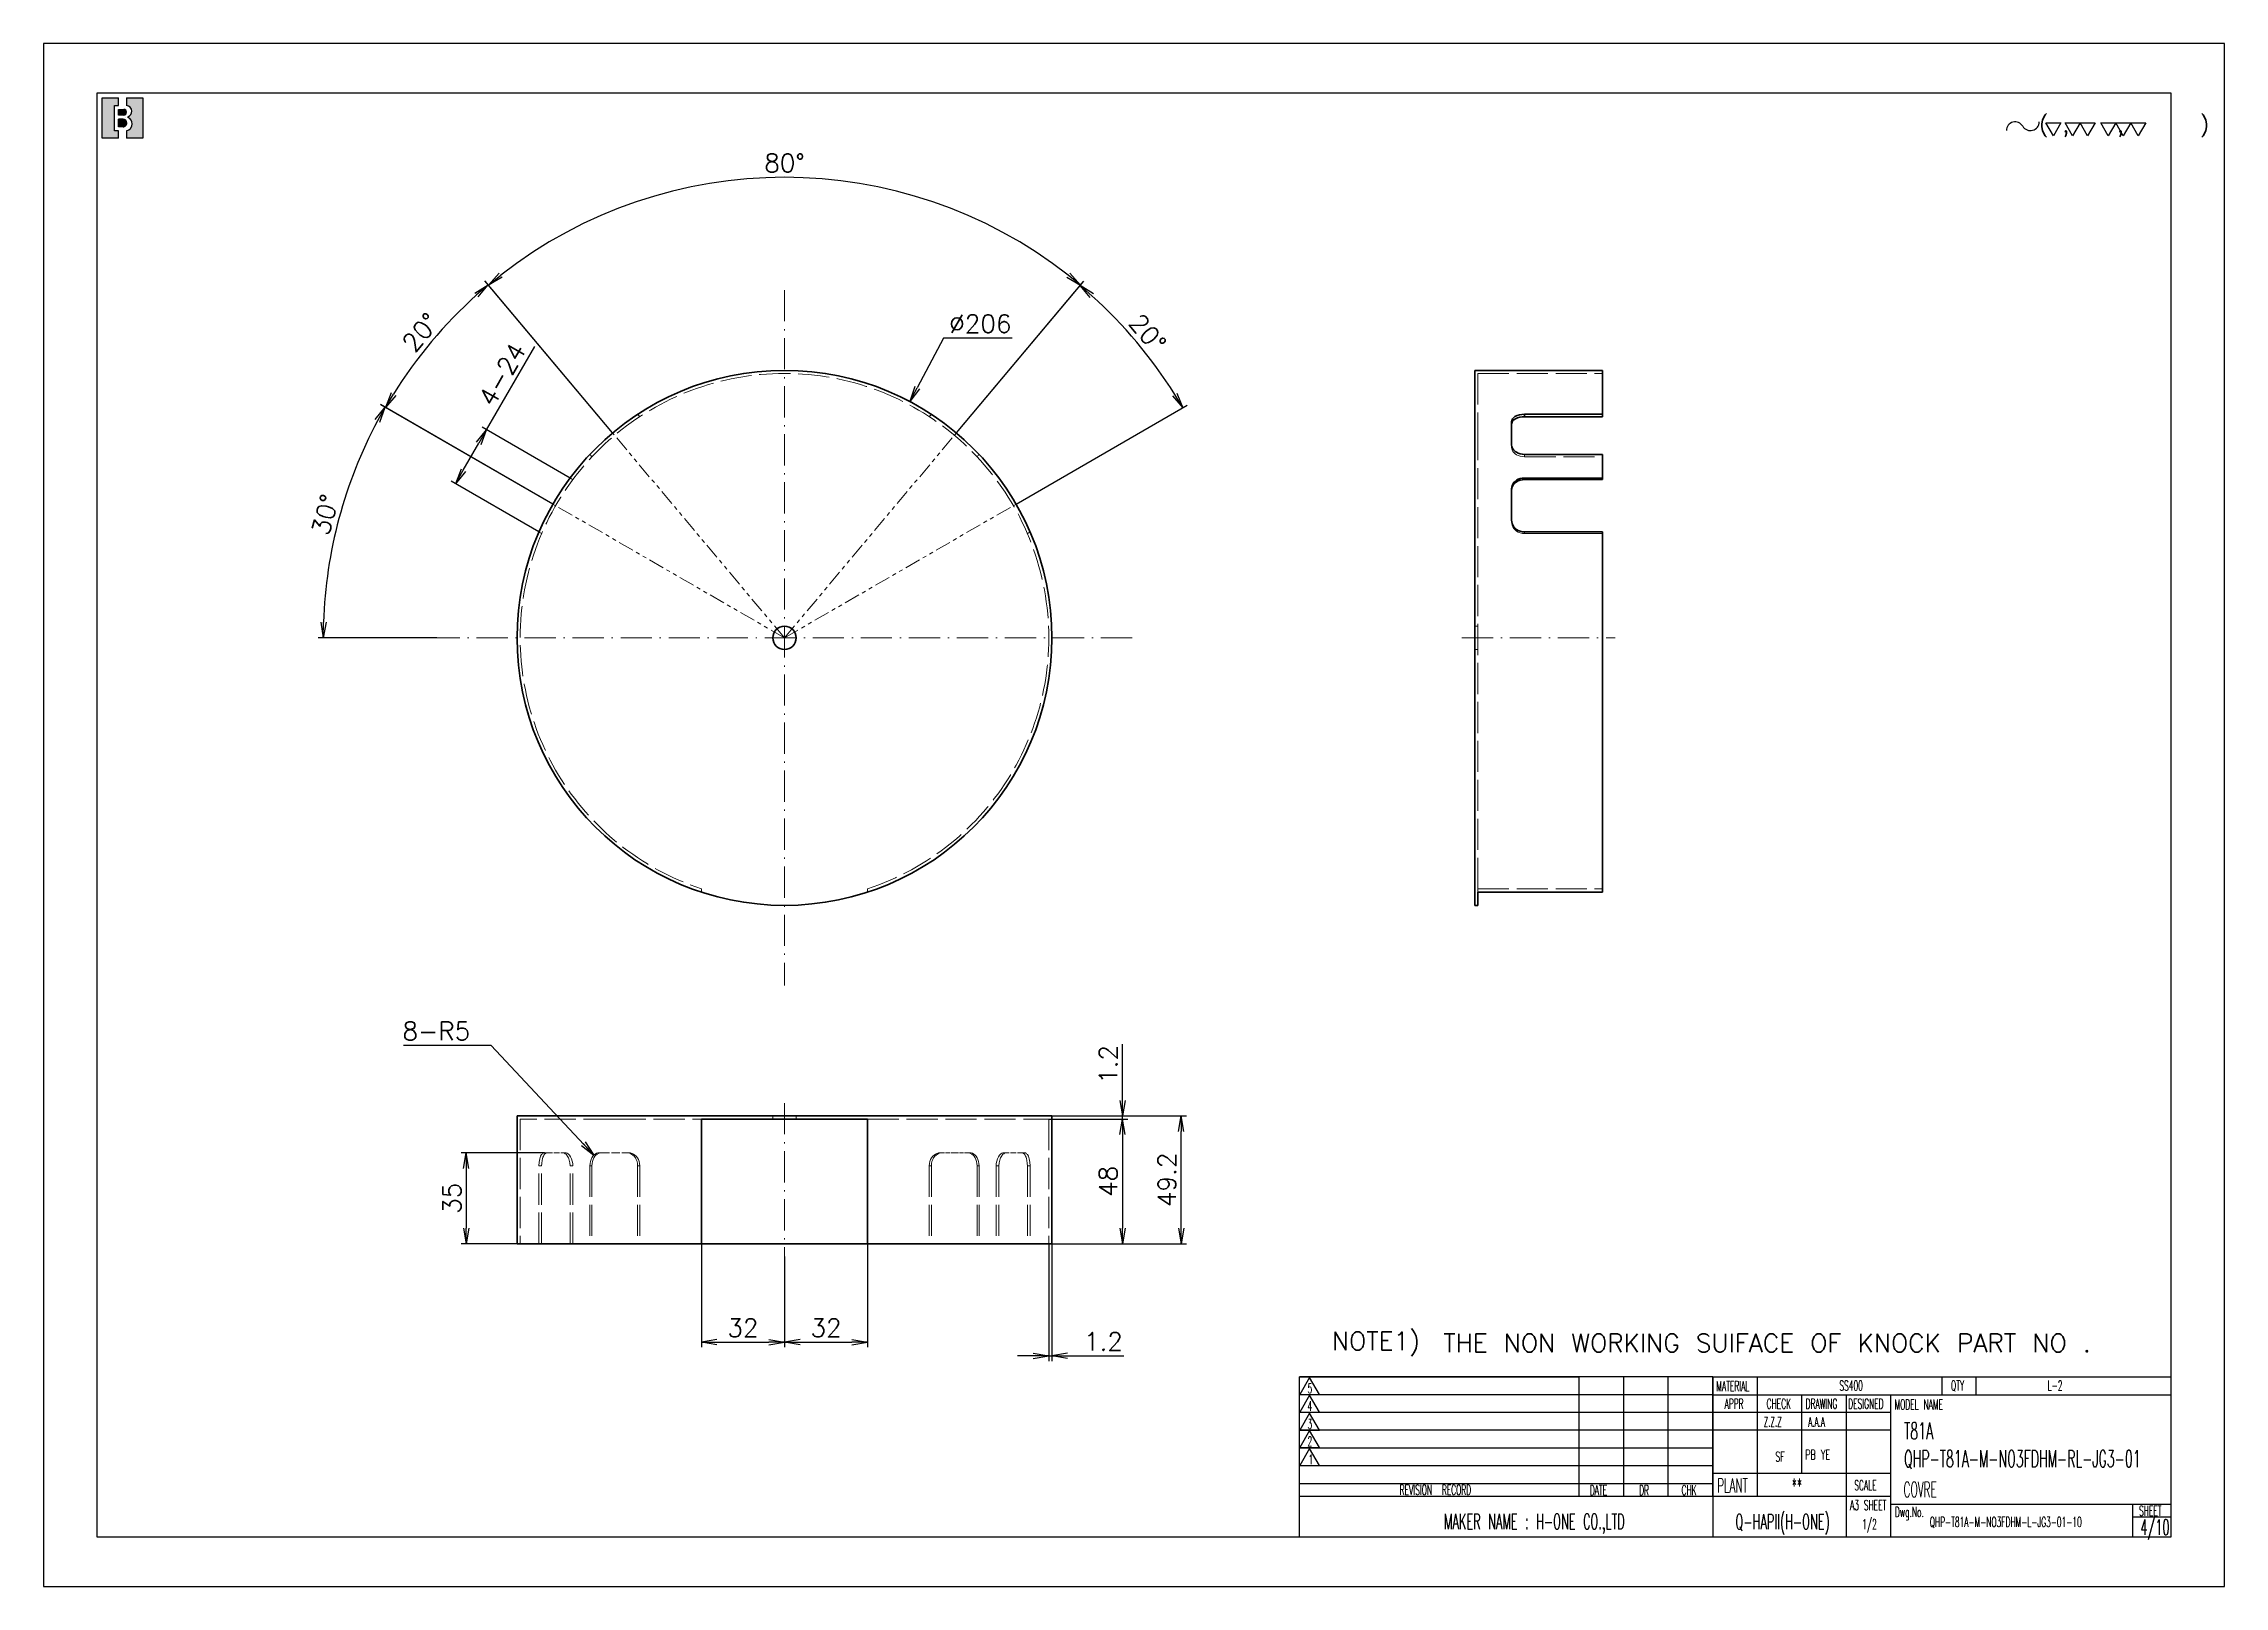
# Model space of a CAD drawing. Header units: inches. Extents: x 26 to 3258, y 12 to 621.
# Drawn here: x 1250 to 2090, y 25 to 619 of the extents above; entities that cross this region are included whole.
import ezdxf

# ---------------------------------------------------------------- set-up
doc = ezdxf.new("R2010")
doc.units = ezdxf.units.IN
doc.header["$MEASUREMENT"] = 0
for name, pattern in [('ACISOTGB', [9, 4, -1, 1, -1, 1, -1]), ('AM_ISO02W050', [7.5, 6, -1.5]), ('AM_ISO08W050', [18, 12, -1.5, 3, -1.5]), ('DASHDOT', [18.5, 12, -3, 0.5, -3]), ('DASHED', [15, 12, -3])]:
    doc.linetypes.add(name, pattern=pattern)
for name, color, linetype, lineweight in [('AM_7', 2, 'AM_ISO08W050', 25), ('AM_HID', 1, 'AM_ISO02W050', 25), ('标注层', 253, 'Continuous', 13)]:
    doc.layers.add(name, color=color, linetype=linetype, lineweight=lineweight)
doc.layers.add('title_frame', color=7, linetype='Continuous')
doc.layers.add('word_dim', color=253, linetype='Continuous')
doc.styles.add('MX_NOTE_STANDARD', font='txt.shx', dxfattribs={"bigfont": 'bigfont.shx'})
doc.styles.get("Standard").update_dxf_attribs({"font": 'txt', "bigfont": 'gbcbig.shx'})
doc.dimstyles.new('STANDARD 1-2', dxfattribs={"dimscale": 2, "dimtxt": 3.5, "dimasz": 3, "dimexe": 1, "dimexo": 0, "dimgap": 1, "dimtad": 3, "dimdsep": 46, "dimtxsty": 'Standard', "dimblk1": 'OPEN', "dimblk2": 'OPEN', "dimsah": 1, "dimcen": 0, "dimclrd": 256, "dimclre": 256, "dimclrt": 3, "dimazin": 2, "dimtfac": 1, "dimtmove": 0, "dimatfit": 3, "dimldrblk": 'OPEN', "dimfxl": 0, "dimtolj": 1, "dimlwd": 25, "dimlwe": 25, "dimarcsym": 0})
doc.dimstyles.new('STANDARD 1-2$3', dxfattribs={"dimscale": 2, "dimtxt": 3.5, "dimasz": 3, "dimexe": 1, "dimexo": 0, "dimgap": 1, "dimtad": 3, "dimtoh": 1, "dimdsep": 46, "dimtxsty": 'Standard', "dimblk1": 'OPEN', "dimblk2": 'OPEN', "dimsah": 1, "dimcen": 0, "dimclrd": 256, "dimclre": 256, "dimclrt": 3, "dimazin": 2, "dimtfac": 1, "dimtofl": 0, "dimtmove": 0, "dimatfit": 3, "dimldrblk": 'OPEN', "dimfxl": 0, "dimtolj": 1, "dimlwd": 25, "dimlwe": 25, "dimarcsym": 0})

msp = doc.modelspace()

# ---------------------------------------------------------------- texts
at = {"layer": 'title_frame', "color": 3, "linetype": 'Continuous'}
msp.add_text('( ,   ,     )', height=6, dxfattribs=at).set_placement((2018.661442619301, 584.472889278848))
at = {"layer": 'title_frame', "color": 3, "style": 'MX_NOTE_STANDARD'}
for s, height, width, p in [('5', 3.75928, 0.5450000000000002, (1736.831062302448, 98.86472083842818)), ('MATERIAL', 3.866688, 0.5450000000000002, (1894.254757930106, 99.71264173110103)), ('SS400', 3.866688, 0.5450000000000002, (1941.657238044649, 99.88049376929848)), ('QTY', 3.866688, 0.5450000000000002, (1984.656759529538, 99.88049376929848)), ('L-2', 3.866688, 0.5450000000000002, (2021.912397804717, 99.88049376929848)), ('4', 3.75928, 0.5450000000000002, (1736.831062302448, 92.04922873933538)), ('APPR', 3.866688, 0.5450000000000002, (1897.446116751631, 92.90912511332863)), ('CHECK', 3.866688, 0.5450000000000002, (1913.637836302154, 92.90912511332863)), ('DRAWING', 3.866688, 0.5450000000000002, (1928.67683749022, 92.90912511332863)), ('DESIGNED', 3.866688, 0.5450000000000002, (1945.059796939302, 92.90912511332863)), ('MODEL NAME', 3.866688, 0.5450000000000002, (1962.916676353128, 92.61442122159497)), ('3', 3.75928, 0.5450000000000002, (1736.831062302448, 85.13133554002707)), ('Z.Z.Z', 3.723999999999999, 0.5450000000000002, (1912.509767841071, 85.97643526948377)), ('A.A.A', 3.723999999999999, 0.5450000000000002, (1929.659767841036, 85.97643526948377)), ('T81A', 6.468, 0.5450000000000002, (1966.57016693788, 81.16953993110656)), ('2', 3.75928, 0.5450000000000002, (1736.831062302448, 78.44156504788407)), ('SF', 3.723999999999999, 0.6, (1916.975821576478, 72.61783766859298)), ('PB YE', 3.723999999999999, 0.6, (1928.520721911093, 73.37672815832047)), ('QHP-T81A-M-NO3FDHM-RL-JG3-01', 6.468, 0.5450000000000002, (1966.57016693788, 70.43681917495996)), ('1', 3.75928, 0.5450000000000002, (1737.223546460726, 71.52367184857576)), ('REVISION  RECORD', 3.866688, 0.5450000000000002, (1772.308204909485, 59.75024898320407)), ('DATE', 3.866688, 0.5450000000000002, (1845.535102135083, 59.59053954670526)), ('DR', 3.866688, 0.5450000000000002, (1864.523078058835, 59.57010323224677)), ('CHK', 3.866688, 0.5450000000000002, (1880.87635358061, 59.63563086641807)), ('PLANT', 5.3704, 0.5450000000000002, (1894.582627679501, 60.62358412463072)), ('**', 5.3704, 0.5450000000000002, (1923.296428992227, 60.62358412463072)), ('SCALE', 3.866688, 0.5450000000000002, (1947.411746961927, 61.50482009318512)), ('COVRE', 5.88, 0.5, (1966.422696296988, 58.85363641808362)), ('MAKER NAME : H-ONE CO.,LTD', 5.88, 0.5450000000000002, (1789.319464174496, 46.56906987653201)), ('Q-HAPII(H-ONE)', 5.88, 0.5450000000000002, (1901.622274272948, 46.47254872527992)), ('A3 SHEET', 3.866688, 0.5450000000000002, (1945.769732546574, 53.86973199145723)), ('1/2', 3.866688, 0.5450000000000002, (1950.473218652642, 46.51112353256758)), ('Dwg.No.', 3.866688, 0.5450000000000002, (1963.088386537496, 51.23193528246338)), ('QHP-T81A-M-NO3FDHM-L-JG3-01-10', 3.866688, 0.5450000000000002, (1976.492986246525, 47.37029762006568)), ('SHEET', 3.866688, 0.5450000000000002, (2057.09033734036, 51.69071104469913)), ('4/10', 5.88, 0.5450000000000002, (2057.563720110211, 44.3683059140385))]:
    msp.add_text(s, height=height, dxfattribs=dict(at, width=width)).set_placement(p)
at = {"layer": 'word_dim', "color": 3, "linetype": 'Continuous'}
msp.add_text('NOTE1) ', height=7, dxfattribs=at).set_placement((1746.212609963015, 115.5070141965989))
at = {"layer": 'word_dim', "color": 3, "insert": (1782.833790045715, 121.7261792296995), "char_height": 7, "width": 352.1336510736278, "attachment_point": 1}
msp.add_mtext(' THE NON WORKING SUIFACE OF KNOCK PART NO .', dxfattribs=at)
at = {"layer": '标注层', "color": 3, "ltscale": 2, "insert": (1414.295547538572, 234.8202237728983), "char_height": 7, "attachment_point": 9}
msp.add_mtext('\\A1;8-R5', dxfattribs=at)

# ---------------------------------------------------------------- blocks, each defined once
blk = doc.blocks.new('B\\M+18B40\\M+196A7\\M+100CF\\M+100B0\\M+100B8')
blk.add_hatch(color=1).paths.add_polyline_path([(0.3999999986702711, 0.8149999997779807), (0.3999999986702711, 0.9999999997779806), (-1.3297288e-09, 0.9999999997779806), (-1.3297288e-09, -2.220193e-10), (0.3999999986702711, -2.220193e-10), (0.3999999986702711, 0.1849999997779807), (0.2999999986702711, 0.1849999997779807), (0.2999999986702711, 0.8149999997779807)])
h = blk.add_hatch(color=1)
edge = h.paths.add_edge_path()
edge.add_arc((0.5299999986702706, 0.6449999997779808), 0.07, 359.9999999999989, 450)
edge.add_line((0.5299999986702706, 0.7149999997779806), (0.3999999986702711, 0.7149999997779806))
edge.add_line((0.3999999986702711, 0.7149999997779806), (0.3999999986702711, 0.5749999997779809))
edge.add_line((0.3999999986702711, 0.5749999997779809), (0.5299999986702701, 0.5749999997779809))
edge.add_arc((0.5299999986702701, 0.6449999997779808), 0.07, 270, 359.9999999999999)
h = blk.add_hatch(color=1)
edge = h.paths.add_edge_path()
edge.add_line((0.5999999986702714, 0.9999999997779806), (0.5999999986702718, 0.8142220507965398))
edge.add_arc((0.5849999986702712, 0.6699999997779816), 0.1449999999999991, -5.115907697472721e-13, 84.06222754839428, ccw=False)
edge.add_arc((0.5849999986702707, 0.6699999997779802), 0.1449999999999993, -69.82872865353448, 1.1368683772161603e-13, ccw=False)
edge.add_line((0.6349999986702715, 0.5338934238898192), (0.6349999986702711, 0.5120827805020305))
edge.add_arc((0.5699999986702688, 0.3549999997779789), 0.1700000000000021, 3.979039320256561e-13, 67.5204943905955, ccw=False)
edge.add_arc((0.5699999986702724, 0.3549999997779802), 0.1699999999999993, -79.83575137827683, 0, ccw=False)
edge.add_line((0.5999999986702714, 0.1876679944711657), (0.5999999986702714, -2.220192918400699e-10))
edge.add_line((0.5999999986702714, -2.220193e-10), (0.9999999986702712, -2.220193e-10))
edge.add_line((0.9999999986702712, -2.220193e-10), (0.9999999986702712, 0.9999999997779806))
edge.add_line((0.9999999986702712, 0.9999999997779806), (0.5999999986702714, 0.9999999997779806))
h = blk.add_hatch(color=1)
edge = h.paths.add_edge_path()
edge.add_arc((0.5149999986702705, 0.3799999997779802), 0.095, 1.018e-13, 90)
edge.add_line((0.5149999986702705, 0.4749999997779804), (0.3999999986702711, 0.4749999997779808))
edge.add_line((0.3999999986702711, 0.4749999997779808), (0.3999999986702711, 0.2849999997779809))
edge.add_line((0.3999999986702711, 0.2849999997779809), (0.5149999986702718, 0.2849999997779809))
edge.add_arc((0.5149999986702718, 0.379999999777981), 0.095, 270, 360.0000000000003)
at = {"color": 1}
for p, q in [((-1.3297288e-09, -2.220193e-10), (-1.3297288e-09, 0.9999999997779806)), ((-1.3297288e-09, 0.9999999997779806), (0.3999999986702711, 0.9999999997779806)), ((0.2999999986702711, 0.8149999997779807), (0.3999999986702711, 0.8149999997779807)), ((0.2999999986702711, 0.1849999997779807), (0.2999999986702711, 0.8149999997779807)), ((0.3999999986702711, 0.8149999997779807), (0.3999999986702711, 0.9999999997779806)), ((0.3999999986702711, 0.7149999997779806), (0.5299999986702706, 0.7149999997779806)), ((0.3999999986702711, 0.5749999997779809), (0.3999999986702711, 0.7149999997779806)), ((0.5299999986702701, 0.5749999997779809), (0.3999999986702711, 0.5749999997779809)), ((0.5999999986702714, 0.9999999997779806), (0.5999999986702718, 0.8142220507965398)), ((0.5999999986702714, 0.9999999997779806), (0.9999999986702712, 0.9999999997779806)), ((0.5999999986702705, 0.6449999997779794), (0.59999999867027, 0.6449999997779803)), ((0.7299999986702704, 0.6699999997779807), (0.7299999986702704, 0.6699999997779802)), ((0.9999999986702712, 0.9999999997779806), (0.9999999986702712, -2.220193e-10)), ((0.3999999986702711, 0.1849999997779807), (0.2999999986702711, 0.1849999997779807)), ((0.5149999986702705, 0.4749999997779804), (0.3999999986702711, 0.4749999997779808)), ((0.3999999986702711, 0.2849999997779809), (0.3999999986702711, 0.4749999997779808)), ((0.5149999986702718, 0.2849999997779809), (0.3999999986702711, 0.2849999997779809)), ((0.3999999986702711, -2.220193e-10), (0.3999999986702711, 0.1849999997779807)), ((0.5699999986702711, 0.5249999997779802), (0.5699999986702716, 0.5249999997779807)), ((0.5999999986702714, 0.1876679944711657), (0.5999999986702714, -2.220193e-10)), ((0.6099999986702707, 0.3799999997779806), (0.609999998670272, 0.3799999997779815)), ((0.6349999986702715, 0.5338934238898192), (0.6349999986702711, 0.5120827805020305)), ((0.739999998670271, 0.3549999997779802), (0.739999998670271, 0.3549999997779802)), ((0.3999999986702711, -2.220193e-10), (-1.3297288e-09, -2.220193e-10)), ((0.9999999986702712, -2.220193e-10), (0.5999999986702714, -2.220193e-10))]:
    blk.add_line(p, q, dxfattribs=at)
for centre, radius, start, end in [((0.5299999986702706, 0.6449999997779808), 0.07, 359.9999999999989, 90), ((0.5299999986702701, 0.6449999997779808), 0.07, 270, 359.9999999999999), ((0.5849999986702712, 0.6699999997779816), 0.1449999999999991, 359.9999999999995, 84.06222754839432), ((0.5849999986702707, 0.6699999997779802), 0.1449999999999993, 290.1712713464655, 1.781e-13), ((0.5149999986702705, 0.3799999997779802), 0.095, 1.018e-13, 90), ((0.5149999986702718, 0.379999999777981), 0.095, 270, 2.799e-13), ((0.5699999986702724, 0.3549999997779802), 0.1699999999999993, 280.1642486217232, 0), ((0.5699999986702688, 0.3549999997779789), 0.1700000000000021, 4.58e-13, 67.52049439059552)]:
    blk.add_arc(centre, radius, start, end, dxfattribs=at)
blk.add_attdef('B機密ﾏｰｸ', (-0.0857467348302255, 1.074949466596297), '', height=0.2)
blk = doc.blocks.new('shiage0')
at = {"layer": 'word_dim', "color": 3, "linetype": 'Continuous'}
for centre, radius, start, end in [((1.687489685469927, 1.849274192977646e-05), 1.687500000000015, 29.99999999999973, 180), ((4.610325423242443, 1.68751849274193), 1.6875, 209.9999999999997, 0)]:
    blk.add_arc(centre, radius, start, end, dxfattribs=at)
blk = doc.blocks.new('_Open')
at = {"color": 0, "lineweight": -2}
for p, q in [((-1, 0.1666666666666667), (0, 0)), ((-1, -0.1666666666666667), (0, 0)), ((0, 0), (-1, 0))]:
    blk.add_line(p, q, dxfattribs=at)
blk = doc.blocks.new('*D140')
at = {"layer": 'DEFPOINTS', "color": 0, "ltscale": 2}
for p in [(1583.587038026413, 480.7208158612412), (1487.088666363346, 298.7206393053494)]:
    blk.add_point(p, dxfattribs=at)
at = {"layer": '标注层', "lineweight": 25, "ltscale": 2}
for p, q in [((1596.540806846381, 505.1521940458402), (1586.397670210774, 486.0217918774323)), ((1623.040806846381, 505.1521940458402), (1596.540806846381, 505.1521940458402))]:
    blk.add_line(p, q, dxfattribs=at)
at = {"layer": '标注层', "lineweight": 25, "ltscale": 2, "xscale": 6, "yscale": 6, "zscale": 6, "rotation": 242.0670033520367}
blk.add_blockref('_Open', (1583.587038026413, 480.7208158612412), dxfattribs=at)
at = {"layer": '标注层', "color": 3, "ltscale": 2, "insert": (1610.790806846381, 510.6521940458407), "char_height": 7, "attachment_point": 5}
blk.add_mtext('\\A1;∅206', dxfattribs=at)
blk = doc.blocks.new('*D141')
at = {"layer": 'DEFPOINTS', "color": 0, "ltscale": 2}
for p in [(1637.137901023048, 156.4472292579958), (1638.337852194923, 156.4472292579958), (1638.337852194923, 113.2791508623777)]:
    blk.add_point(p, dxfattribs=at)
at = {"layer": '标注层', "lineweight": 25, "ltscale": 2}
for p, q in [((1637.137901023048, 156.4472292579958), (1637.137901023048, 111.2791508623777)), ((1638.337852194923, 156.4472292579958), (1638.337852194923, 111.2791508623777)), ((1631.137901023048, 113.2791508623777), (1625.137901023048, 113.2791508623777)), ((1637.137901023048, 113.2791508623777), (1638.337852194923, 113.2791508623777)), ((1644.337852194923, 113.2791508623777), (1666.00451886159, 113.2791508623777))]:
    blk.add_line(p, q, dxfattribs=at)
at = {"layer": '标注层', "lineweight": 25, "ltscale": 2, "xscale": 6, "yscale": 6, "zscale": 6}
blk.add_blockref('_Open', (1637.137901023048, 113.2791508623777), dxfattribs=at)
at = {"layer": '标注层', "lineweight": 25, "ltscale": 2, "xscale": 6, "yscale": 6, "zscale": 6, "rotation": 180}
blk.add_blockref('_Open', (1638.337852194923, 113.2791508623777), dxfattribs=at)
at = {"layer": '标注层', "color": 3, "ltscale": 2, "insert": (1658.171185528257, 118.7791508623777), "char_height": 7, "attachment_point": 5}
blk.add_mtext('\\A1;1.2', dxfattribs=at)
blk = doc.blocks.new('*D142')
at = {"layer": 'DEFPOINTS', "color": 0, "ltscale": 2}
for p in [(1637.137901023048, 204.4472292579958), (1638.337852194923, 205.647241465027), (1665.532359782595, 205.647241465027)]:
    blk.add_point(p, dxfattribs=at)
at = {"layer": '标注层', "lineweight": 25, "ltscale": 2}
for p, q in [((1665.532359782595, 211.647241465027), (1665.532359782595, 233.3139081316937)), ((1637.137901023048, 204.4472292579958), (1667.532359782595, 204.4472292579958)), ((1638.337852194923, 205.647241465027), (1667.532359782595, 205.647241465027)), ((1665.532359782595, 204.4472292579958), (1665.532359782595, 205.647241465027)), ((1665.532359782595, 198.4472292579958), (1665.532359782595, 192.4472292579958))]:
    blk.add_line(p, q, dxfattribs=at)
at = {"layer": '标注层', "lineweight": 25, "ltscale": 2, "xscale": 6, "yscale": 6, "zscale": 6}
for p, rotation in [((1665.532359782595, 205.647241465027), 270), ((1665.532359782595, 204.4472292579958), 90)]:
    blk.add_blockref('_Open', p, dxfattribs=dict(at, rotation=rotation))
at = {"layer": '标注层', "color": 3, "ltscale": 2, "insert": (1660.032359782595, 225.4805747983606), "char_height": 7, "attachment_point": 5, "rotation": 90}
blk.add_mtext('\\A1;1.2', dxfattribs=at)
blk = doc.blocks.new('*D143')
at = {"layer": 'DEFPOINTS', "color": 0, "ltscale": 2}
for p in [(1638.337852194923, 205.647241465027), (1688.134672326549, 205.647241465027), (1638.337852194923, 156.4472292579958)]:
    blk.add_point(p, dxfattribs=at)
at = {"layer": '标注层', "lineweight": 25, "ltscale": 2}
for p, q in [((1638.337852194923, 205.647241465027), (1690.134672326549, 205.647241465027)), ((1688.134672326549, 162.4472292579958), (1688.134672326549, 199.647241465027)), ((1638.337852194923, 156.4472292579958), (1690.134672326549, 156.4472292579958))]:
    blk.add_line(p, q, dxfattribs=at)
at = {"layer": '标注层', "lineweight": 25, "ltscale": 2, "xscale": 6, "yscale": 6, "zscale": 6}
for p, rotation in [((1688.134672326549, 205.647241465027), 90), ((1688.134672326549, 156.4472292579958), 270)]:
    blk.add_blockref('_Open', p, dxfattribs=dict(at, rotation=rotation))
at = {"layer": '标注层', "color": 3, "ltscale": 2, "insert": (1682.634672326549, 181.0472353615117), "char_height": 7, "attachment_point": 5, "rotation": 90}
blk.add_mtext('\\A1;49.2', dxfattribs=at)
blk = doc.blocks.new('*D144')
at = {"layer": 'DEFPOINTS', "color": 0, "ltscale": 2}
for p in [(1637.137901023048, 204.4472292579958), (1638.337852194923, 156.4472292579958), (1665.532359782595, 156.4472292579958)]:
    blk.add_point(p, dxfattribs=at)
at = {"layer": '标注层', "lineweight": 25, "ltscale": 2}
for p, q in [((1637.137901023048, 204.4472292579958), (1667.532359782595, 204.4472292579958)), ((1665.532359782595, 198.4472292579958), (1665.532359782595, 162.4472292579958)), ((1638.337852194923, 156.4472292579958), (1667.532359782595, 156.4472292579958))]:
    blk.add_line(p, q, dxfattribs=at)
at = {"layer": '标注层', "lineweight": 25, "ltscale": 2, "xscale": 6, "yscale": 6, "zscale": 6}
for p, rotation in [((1665.532359782595, 204.4472292579958), 90), ((1665.532359782595, 156.4472292579958), 270)]:
    blk.add_blockref('_Open', p, dxfattribs=dict(at, rotation=rotation))
at = {"layer": '标注层', "color": 3, "ltscale": 2, "insert": (1660.032359782595, 180.447229257996), "char_height": 7, "attachment_point": 5, "rotation": 90}
blk.add_mtext('\\A1;48', dxfattribs=at)
blk = doc.blocks.new('*D145')
at = {"layer": 'DEFPOINTS', "color": 0, "ltscale": 2}
for p in [(1503.337669089455, 156.4472292579958), (1535.337852194923, 151.5266817726442), (1535.337852194923, 118.5591460367141)]:
    blk.add_point(p, dxfattribs=at)
at = {"layer": '标注层', "lineweight": 25, "ltscale": 2}
for p, q in [((1503.337669089455, 156.4472292579958), (1503.337669089455, 116.5591460367141)), ((1535.337852194923, 151.5266817726442), (1535.337852194923, 116.5591460367141)), ((1509.337669089455, 118.5591460367141), (1529.337852194923, 118.5591460367141))]:
    blk.add_line(p, q, dxfattribs=at)
at = {"layer": '标注层', "lineweight": 25, "ltscale": 2, "xscale": 6, "yscale": 6, "zscale": 6, "rotation": 180}
blk.add_blockref('_Open', (1503.337669089455, 118.5591460367141), dxfattribs=at)
at = {"layer": '标注层', "lineweight": 25, "ltscale": 2, "xscale": 6, "yscale": 6, "zscale": 6}
blk.add_blockref('_Open', (1535.337852194923, 118.5591460367141), dxfattribs=at)
at = {"layer": '标注层', "color": 3, "ltscale": 2, "insert": (1519.337760642189, 124.0591460367141), "char_height": 7, "attachment_point": 5}
blk.add_mtext('\\A1;32', dxfattribs=at)
blk = doc.blocks.new('*D146')
at = {"layer": 'DEFPOINTS', "color": 0, "ltscale": 2}
for p in [(1535.337852194923, 151.5266817726442), (1567.337852194923, 156.4472292579958), (1567.337852194923, 118.5591460367141)]:
    blk.add_point(p, dxfattribs=at)
at = {"layer": '标注层', "lineweight": 25, "ltscale": 2}
for p, q in [((1535.337852194923, 151.5266817726442), (1535.337852194923, 116.5591460367141)), ((1567.337852194923, 156.4472292579958), (1567.337852194923, 116.5591460367141)), ((1541.337852194923, 118.5591460367141), (1561.337852194923, 118.5591460367141))]:
    blk.add_line(p, q, dxfattribs=at)
at = {"layer": '标注层', "lineweight": 25, "ltscale": 2, "xscale": 6, "yscale": 6, "zscale": 6, "rotation": 180}
blk.add_blockref('_Open', (1535.337852194923, 118.5591460367141), dxfattribs=at)
at = {"layer": '标注层', "lineweight": 25, "ltscale": 2, "xscale": 6, "yscale": 6, "zscale": 6}
blk.add_blockref('_Open', (1567.337852194923, 118.5591460367141), dxfattribs=at)
at = {"layer": '标注层', "color": 3, "ltscale": 2, "insert": (1551.337852194923, 124.0591460367141), "char_height": 7, "attachment_point": 5}
blk.add_mtext('\\A1;32', dxfattribs=at)
blk = doc.blocks.new('*D147')
at = {"layer": 'DEFPOINTS', "color": 0, "ltscale": 2}
for p in [(1368.389121833218, 450.484724535026), (1446.13724180176, 441.2207383161876), (1401.437888816017, 389.7207275832844), (1535.339412233345, 389.7207275832843), (1669.237876608986, 389.7207275832843)]:
    blk.add_point(p, dxfattribs=at)
at = {"layer": '标注层', "lineweight": 25, "ltscale": 2}
for p, q in [((1446.13724180176, 441.2207383161876), (1379.744750283885, 479.5518014418006)), ((1401.437888816017, 389.7207275832844), (1355.674945357613, 389.7207275832844))]:
    blk.add_line(p, q, dxfattribs=at)
blk.add_arc((1535.339412233345, 389.7207275832843), 177.6644668757317, 151.9354848208718, 178.0649421805743, dxfattribs=at)
at = {"layer": '标注层', "lineweight": 25, "ltscale": 2, "xscale": 6, "yscale": 6, "zscale": 6}
for p, rotation in [((1381.476808543987, 478.5518143500775), 60.96795591115902), ((1357.674945357613, 389.7207275832845), 269.0324710902871)]:
    blk.add_blockref('_Open', p, dxfattribs=dict(at, rotation=rotation))
at = {"layer": '标注层', "color": 3, "ltscale": 2, "insert": (1358.415946570618, 437.1265207288603), "char_height": 7, "attachment_point": 5, "rotation": 75.00021350072315}
blk.add_mtext('\\A1;30°', dxfattribs=at)
blk = doc.blocks.new('*D148')
at = {"layer": 'DEFPOINTS', "color": 0, "ltscale": 2}
for p in [(1420.613628703529, 469.8132154092681), (1452.744712546486, 451.2623230422688), (1440.744712546486, 430.4777161086749)]:
    blk.add_point(p, dxfattribs=at)
at = {"layer": '标注层', "lineweight": 25, "ltscale": 2}
for p, q in [((1420.613628703529, 469.8132154092681), (1439.113630544151, 501.8561542866087)), ((1452.744712546486, 451.2623230422688), (1418.881577953403, 470.8132155087612)), ((1411.613629002008, 454.2247607260538), (1417.61362840505, 464.6170631588885)), ((1440.744712546486, 430.4777161086749), (1406.881577953402, 450.0286085751673))]:
    blk.add_line(p, q, dxfattribs=at)
at = {"layer": '标注层', "lineweight": 25, "ltscale": 2, "xscale": 6, "yscale": 6, "zscale": 6}
for p, rotation in [((1420.613628703529, 469.8132154092681), 59.99999670879549), ((1408.613628703529, 449.0286084756742), 239.9999967087955)]:
    blk.add_blockref('_Open', p, dxfattribs=dict(at, rotation=rotation))
at = {"layer": '标注层', "color": 3, "ltscale": 2, "insert": (1426.600490210232, 491.1827612467339), "char_height": 7, "attachment_point": 5, "rotation": 59.999996708795486}
blk.add_mtext('\\A1;{\\Fromans,bigfont|c134;4-24}', dxfattribs=at)
blk = doc.blocks.new('*D149')
at = {"layer": 'DEFPOINTS', "color": 0, "ltscale": 2}
for p in [(1406.245674958931, 511.5122570593017), (1469.130709702197, 468.623289537558), (1446.13724180176, 441.2207383161877), (1535.337852194924, 389.7216282563824), (1535.339412233345, 389.7207275832844)]:
    blk.add_point(p, dxfattribs=at)
at = {"layer": '标注层', "lineweight": 25, "ltscale": 2}
for p, q in [((1469.130709702197, 468.623289537558), (1419.97206717025, 527.207581444193)), ((1446.13724180176, 441.2207383161877), (1379.906366787821, 479.4584937156882))]:
    blk.add_line(p, q, dxfattribs=at)
blk.add_arc((1535.337852194919, 389.7216282563877), 177.4760476451318, 131.937448014037, 148.0633146128228, dxfattribs=at)
at = {"layer": '标注层', "lineweight": 25, "ltscale": 2, "xscale": 6, "yscale": 6, "zscale": 6}
for p, rotation in [((1421.257651364223, 525.6755000885832), 40.96889181972528), ((1381.638425047923, 478.4585066239651), 239.0318708071345)]:
    blk.add_blockref('_Open', p, dxfattribs=dict(at, rotation=rotation))
at = {"layer": '标注层', "color": 3, "ltscale": 2, "insert": (1395.169284928963, 507.3354317083756), "char_height": 7, "attachment_point": 5, "rotation": 50.000381313429855}
blk.add_mtext('\\A1;20°', dxfattribs=at)
blk = doc.blocks.new('*D150')
at = {"layer": 'DEFPOINTS', "color": 0, "ltscale": 2}
for p in [(1576.231821917429, 562.2653526230409), (1469.130709702196, 468.6232895375579), (1601.544994687651, 468.6232895375579), (1535.337852194923, 389.7216282563822), (1535.337852194923, 389.7216282563822)]:
    blk.add_point(p, dxfattribs=at)
at = {"layer": '标注层', "lineweight": 25, "ltscale": 2}
for p, q in [((1469.130709702196, 468.6232895375579), (1420.070069351052, 527.0907883825467)), ((1601.544994687651, 468.6232895375579), (1650.605635038795, 527.0907883825467))]:
    blk.add_line(p, q, dxfattribs=at)
blk.add_arc((1535.337852194923, 389.7216282563822), 177.3235843817249, 51.93844245618045, 128.0615575438196, dxfattribs=at)
at = {"layer": '标注层', "lineweight": 25, "ltscale": 2, "xscale": 6, "yscale": 6, "zscale": 6}
for p, rotation in [((1421.355653545025, 525.5587070269371), 219.0309465846166), ((1649.320050844821, 525.5587070269371), 320.9690534153834)]:
    blk.add_blockref('_Open', p, dxfattribs=dict(at, rotation=rotation))
at = {"layer": '标注层', "color": 3, "ltscale": 2, "insert": (1535.337852194923, 572.5452126381072), "char_height": 7, "attachment_point": 5}
blk.add_mtext('\\A1;80°', dxfattribs=at)
blk = doc.blocks.new('*D151')
at = {"layer": 'DEFPOINTS', "color": 0, "ltscale": 2}
for p in [(1677.409020582766, 495.4881660811232), (1601.544994687651, 468.6232895375578), (1624.538462588087, 441.2207383161879), (1535.336292156502, 389.7207275832842), (1535.337852194923, 389.7216282563821)]:
    blk.add_point(p, dxfattribs=at)
at = {"layer": '标注层', "lineweight": 25, "ltscale": 2}
for p, q in [((1601.544994687651, 468.6232895375578), (1650.473471574504, 526.9332839728925)), ((1624.538462588087, 441.2207383161879), (1690.4592370978, 479.2794601874828))]:
    blk.add_line(p, q, dxfattribs=at)
blk.add_arc((1535.337852194928, 389.7216282563877), 177.1179759666328, 31.94060193691937, 48.05863543622083, dxfattribs=at)
at = {"layer": '标注层', "lineweight": 25, "ltscale": 2, "xscale": 6, "yscale": 6, "zscale": 6}
for p, rotation in [((1649.187887380531, 525.4012026172828), 139.0291499054036), ((1688.727178837698, 478.2794730957596), 300.9700874677366)]:
    blk.add_blockref('_Open', p, dxfattribs=dict(at, rotation=rotation))
at = {"layer": '标注层', "color": 3, "ltscale": 2, "insert": (1675.232119109555, 507.1052694955683), "char_height": 7, "attachment_point": 5, "rotation": 309.9996186865701}
blk.add_mtext('\\A1;20°', dxfattribs=at)
blk = doc.blocks.new('*D152')
at = {"layer": 'DEFPOINTS', "color": 0, "ltscale": 2}
for p in [(1442.843467429298, 191.4472292579958), (1412.753238818714, 156.4472292579958), (1432.337852194923, 156.4472292579958)]:
    blk.add_point(p, dxfattribs=at)
at = {"layer": '标注层', "lineweight": 25, "ltscale": 2}
for p, q in [((1442.843467429298, 191.4472292579958), (1410.753238818714, 191.4472292579958)), ((1412.753238818714, 185.4472292579958), (1412.753238818714, 162.4472292579958)), ((1432.337852194923, 156.4472292579958), (1410.753238818714, 156.4472292579958))]:
    blk.add_line(p, q, dxfattribs=at)
at = {"layer": '标注层', "lineweight": 25, "ltscale": 2, "xscale": 6, "yscale": 6, "zscale": 6}
for p, rotation in [((1412.753238818714, 191.4472292579958), 90), ((1412.753238818714, 156.4472292579958), 270)]:
    blk.add_blockref('_Open', p, dxfattribs=dict(at, rotation=rotation))
at = {"layer": '标注层', "color": 3, "ltscale": 2, "insert": (1407.253238818714, 173.947229257996), "char_height": 7, "attachment_point": 5, "rotation": 90}
blk.add_mtext('\\A1;35', dxfattribs=at)

# ---------------------------------------------------------------- dimensions: what is measured, and where the dimension line sits
at = {"layer": '标注层', "ltscale": 2}
for base, line1, line2, picture, middle in [((1576.231821917429, 562.2653526230409), ((1535.337852194923, 389.7216282563822), (1601.544994687651, 468.6232895375579)), ((1535.337852194923, 389.7216282563822), (1469.130709702196, 468.6232895375579)), '*D150', (1535.337852194923, 572.5452126381072)), ((1406.245674958931, 511.5122570593017), ((1535.337852194923, 389.7216282563822), (1469.130709702196, 468.6232895375579)), ((1535.339412233345, 389.7207275832843), (1446.13724180176, 441.2207383161876)), '*D149', (1395.169284928963, 507.3354317083756)), ((1677.409020582766, 495.4881660811232), ((1535.336292156502, 389.7207275832843), (1624.538462588087, 441.2207383161876)), ((1535.337852194923, 389.7216282563822), (1601.544994687651, 468.6232895375579)), '*D151', (1675.232119109555, 507.1052694955682)), ((1368.389121833218, 450.484724535026), ((1669.237876608986, 389.7207275832843), (1401.437888816017, 389.7207275832843)), ((1535.339412233345, 389.7207275832843), (1446.13724180176, 441.2207383161876)), '*D147', (1358.415946570618, 437.1265207288603))]:
    dim = msp.add_angular_dim_2l(base=base, line1=line1, line2=line2, dimstyle='STANDARD 1-2', dxfattribs=at)
    dim.commit()
    dim.dimension.update_dxf_attribs({"geometry": picture, "text_midpoint": middle})
dim = msp.add_diameter_dim_2p(p1=(1487.088666363346, 298.7206393053494), p2=(1583.587038026413, 480.7208158612412), dimstyle='STANDARD 1-2$3', dxfattribs=at)
dim.commit()
dim.dimension.update_dxf_attribs({"geometry": '*D140', "text_midpoint": (1610.790806846381, 505.1521940458407), "dimtype": 163})
dim = msp.add_aligned_dim(p1=(1440.744712546486, 430.4777161086749), p2=(1452.744712546486, 451.2623230422687), distance=37.10178104262822, text='{\\Fromans,bigfont|c134;4-24}', dimstyle='STANDARD 1-2', dxfattribs=at)
dim.commit()
dim.dimension.update_dxf_attribs({"geometry": '*D148', "text_midpoint": (1426.600490210232, 491.1827612467339)})
for base, p1, p2, picture, middle in [((1665.532359782595, 205.647241465027), (1637.137901023048, 204.4472292579958), (1638.337852194923, 205.647241465027), '*D142', (1660.032359782595, 225.4805747983606)), ((1665.532359782595, 156.4472292579958), (1637.137901023048, 204.4472292579958), (1638.337852194923, 156.4472292579958), '*D144', (1660.032359782595, 180.447229257996)), ((1688.134672326549, 205.647241465027), (1638.337852194923, 156.4472292579958), (1638.337852194923, 205.647241465027), '*D143', (1682.634672326549, 181.0472353615117)), ((1412.753238818714, 156.4472292579958), (1442.843467429298, 191.4472292579958), (1432.337852194923, 156.4472292579958), '*D152', (1407.253238818714, 173.947229257996))]:
    dim = msp.add_linear_dim(base=base, p1=p1, p2=p2, angle=90, dimstyle='STANDARD 1-2', dxfattribs=at)
    dim.commit()
    dim.dimension.update_dxf_attribs({"geometry": picture, "text_midpoint": middle})
for base, p1, p2, picture, middle in [((1535.337852194923, 118.5591460367141), (1503.337669089455, 156.4472292579958), (1535.337852194923, 151.5266817726442), '*D145', (1519.337760642189, 124.0591460367141)), ((1567.337852194923, 118.5591460367141), (1535.337852194923, 151.5266817726442), (1567.337852194923, 156.4472292579958), '*D146', (1551.337852194923, 124.0591460367141)), ((1638.337852194923, 113.2791508623777), (1637.137901023048, 156.4472292579958), (1638.337852194923, 156.4472292579958), '*D141', (1658.171185528257, 118.7791508623777))]:
    dim = msp.add_linear_dim(base=base, p1=p1, p2=p2, dimstyle='STANDARD 1-2', dxfattribs=at)
    dim.commit()
    dim.dimension.update_dxf_attribs({"geometry": picture, "text_midpoint": middle})

# ---------------------------------------------------------------- linework, layer by layer
at = {"lineweight": 35}
for p, q in [((1801.188501712273, 468.6232239211749), (1801.188501712273, 492.7207275832843)), ((1801.188501712273, 492.7207275832843), (1850.388452884148, 492.7207275832843)), ((1820.388452884148, 475.7994324172687), (1850.388452884148, 475.7994324172687)), ((1820.388452884148, 474.8738037551593), (1850.388452884148, 474.8738037551593)), ((1801.188501712273, 468.6232239211749), (1801.188501712273, 286.7207275832843)), ((1820.388452884148, 460.3725220168781), (1850.388452884148, 460.3725220168781)), ((1820.388452884148, 460.3725220168781), (1850.388452884148, 460.3725220168781)), ((1820.388452884148, 451.2623230422687), (1850.388452884148, 451.2623230422687)), ((1820.388452884148, 450.6581665481281), (1850.388452884148, 450.6581665481281)), ((1850.388452884148, 430.4777161086749), (1820.388452884148, 430.4777161086749)), ((1820.388452884148, 430.4777161086749), (1850.388452884148, 430.4777161086749)), ((1850.388452884148, 430.4777161086749), (1850.388452884148, 291.8177124465656)), ((1850.388452884148, 291.8177124465656), (1802.388452884148, 291.8177124465656)), ((1432.337852194923, 205.647241465027), (1469.130698874611, 205.647241465027)), ((1432.337852194923, 205.647241465027), (1432.337852194923, 156.4472292579958)), ((1638.337852194923, 205.647241465027), (1469.130698874611, 205.647241465027)), ((1503.337852194923, 156.4472292579958), (1503.337852194923, 204.4472292579958)), ((1503.337852194923, 204.4472292579958), (1567.337852194923, 204.4472292579958)), ((1567.337852194923, 156.4472292579958), (1567.337852194923, 204.4472292579958)), ((1638.337852194923, 205.647241465027), (1638.337852194923, 156.4472292579958)), ((1432.337852194923, 156.4472292579958), (1469.130698874611, 156.4472292579958)), ((1503.337852194923, 156.4472292579958), (1469.130698874611, 156.4472292579958)), ((1503.337669089455, 156.4472292579958), (1571.436179831642, 156.4472292579958)), ((1638.337852194923, 156.4472292579958), (1567.337852194923, 156.4472292579958))]:
    msp.add_line(p, q, dxfattribs=at)
at = {"lineweight": 35, "ltscale": 0.4230323791503906}
msp.add_line((1850.388452884148, 475.7994324172687), (1850.388452884148, 492.7207275832843), dxfattribs=at)
at = {"lineweight": 35, "ltscale": 0.3930213928222656}
msp.add_line((1850.388452884148, 475.7998596633624), (1850.388452884148, 491.5207153762531), dxfattribs=at)
at = {"lineweight": 35, "ltscale": 0.1079292297363281}
msp.add_line((1815.388452884148, 468.6232239211749), (1815.388452884148, 472.9403931106281), dxfattribs=at)
at = {"lineweight": 35, "ltscale": 0.02314071655273437}
for p, q in [((1820.388452884148, 474.8738037551593), (1820.388452884148, 475.7994324172687)), ((1850.388452884148, 474.8738037551593), (1850.388452884148, 475.7994324172687))]:
    msp.add_line(p, q, dxfattribs=at)
at = {"lineweight": 35, "ltscale": 0.1170463562011719}
msp.add_line((1815.388452884148, 463.9413696731281), (1815.388452884148, 468.6232239211749), dxfattribs=at)
at = {"lineweight": 35, "ltscale": 0.2277549743652344}
msp.add_line((1850.388452884148, 460.3725220168781), (1850.388452884148, 451.2623230422687), dxfattribs=at)
at = {"lineweight": 35, "ltscale": 0.3031097412109375}
msp.add_line((1815.388452884148, 435.0394531692218), (1815.388452884148, 447.1638428176593), dxfattribs=at)
at = {"lineweight": 35, "ltscale": 0.01510391235351563}
for p, q in [((1820.388452884148, 450.6581665481281), (1820.388452884148, 451.2623230422687)), ((1850.388452884148, 450.6581665481281), (1850.388452884148, 451.2623230422687))]:
    msp.add_line(p, q, dxfattribs=at)
at = {"lineweight": 35, "ltscale": 0.029998779296875}
msp.add_line((1801.188501712273, 286.7207275832843), (1802.388452884148, 286.7207275832843), dxfattribs=at)
at = {"lineweight": 35, "ltscale": 0.1274246215820312}
msp.add_line((1802.388452884148, 286.7207275832843), (1802.388452884148, 291.8177124465656), dxfattribs=at)
at = {"lineweight": 35, "ltscale": 0.2063323974609375}
for p, q in [((1433.537864401955, 156.4472292579958), (1441.791160300392, 156.4472292579958)), ((1637.137901023048, 156.4472292579958), (1628.884605124611, 156.4472292579958))]:
    msp.add_line(p, q, dxfattribs=at)
at = {"lineweight": 35}
for points in [[(1820.388452884148, 475.7994324172687), (1819.365625735711, 475.7409302200031), (1818.385279056023, 475.5672241653156), (1817.488550540398, 475.2837158645343), (1816.713526126336, 474.8995911086749), (1816.388574954461, 474.6784912551593), (1816.104761477898, 474.4383789504718), (1815.795313235711, 474.0924927200031), (1815.570215579461, 473.7226196731281), (1815.433740970086, 473.3352295364093), (1815.388452884148, 472.9403931106281)], [(1815.388452884148, 472.0189758742999), (1815.432398196648, 472.4071899856281), (1815.563257571648, 472.7854858840656), (1815.778711673211, 473.1473022903156), (1815.993677493523, 473.4042297805499), (1816.251978274773, 473.6461426223468), (1816.892725345086, 474.0795532668781), (1817.671289798211, 474.4283691848468), (1818.556421634148, 474.6814514602374), (1819.513086673211, 474.8311401809406), (1820.388452884148, 474.8738037551593)], [(1820.388452884148, 460.3725220168781), (1819.558008548211, 460.4233948196124), (1818.751978274773, 460.5740295852374), (1817.993067141961, 460.8188721145343), (1817.302149173211, 461.1493774856281), (1816.730127688836, 461.5290771926593), (1816.247583743523, 461.9643494094562), (1815.865015384148, 462.4437805617999), (1815.590845462273, 462.9553772414874), (1815.439356204461, 463.4449402297687), (1815.388452884148, 463.9413696731281)], [(1820.388452884148, 460.3725220168781), (1819.558008548211, 460.4233948196124), (1818.751978274773, 460.5740295852374), (1817.993067141961, 460.8188721145343), (1817.302149173211, 461.1493774856281), (1816.730127688836, 461.5290771926593), (1816.247583743523, 461.9643494094562), (1815.865015384148, 462.4437805617999), (1815.590845462273, 462.9553772414874), (1815.439356204461, 463.4449402297687), (1815.388452884148, 463.9413696731281)], [(1820.388452884148, 451.2623230422687), (1819.556299563836, 451.2060181106281), (1818.749536868523, 451.0390869582843), (1817.991724368523, 450.7673584426593), (1817.303736087273, 450.3996521438312), (1816.728906985711, 449.9698730910968), (1816.246363040398, 449.4745727981281), (1815.865503665398, 448.9259582961749), (1815.593042727898, 448.3367554153156), (1815.439722415398, 447.7569214309406), (1815.388452884148, 447.1638428176593)], [(1815.388452884148, 446.5624023879718), (1815.443628665398, 447.1765686477374), (1815.608179446648, 447.7760559524249), (1815.880030032586, 448.3485962356281), (1816.254907962273, 448.8820435012531), (1816.746118899773, 449.3817993606281), (1817.331812259148, 449.8139587844562), (1817.998804446648, 450.1667725051593), (1818.731226321648, 450.4299560989093), (1819.546778079461, 450.6005798782062), (1820.388452884148, 450.6581665481281)], [(1820.388452884148, 430.4777161086749), (1819.553736087273, 430.5425659621906), (1818.746118899773, 430.7340637649249), (1817.989893313836, 431.0435120071124), (1817.305689212273, 431.4582153762531), (1816.726831790398, 431.9465576614093), (1816.242823001336, 432.5043274367999), (1815.862207766961, 433.1162353957843), (1815.600244876336, 433.7383667434406), (1815.441675540398, 434.3836304153156), (1815.388452884148, 435.0394531692218)], [(1820.388452884148, 430.4777161086749), (1819.553736087273, 430.5425659621906), (1818.746118899773, 430.7340637649249), (1817.989893313836, 431.0435120071124), (1817.305689212273, 431.4582153762531), (1816.726831790398, 431.9465576614093), (1816.242823001336, 432.5043274367999), (1815.862207766961, 433.1162353957843), (1815.600244876336, 433.7383667434406), (1815.441675540398, 434.3836304153156), (1815.388452884148, 435.0394531692218)]]:
    msp.add_lwpolyline(points, dxfattribs=at)
for radius in [103, 4.5]:
    msp.add_circle((1535.337852194923, 389.7207275832843), radius, dxfattribs=at)
at = {"layer": 'AM_7', "linetype": 'DASHDOT', "lineweight": 13}
for p, q in [((1535.337852194923, 523.6206909621906), (1535.337852194923, 255.8207336867999)), ((1669.237876608986, 389.7207275832843), (1401.437888816017, 389.7207275832843)), ((1796.268457766961, 389.7207275832843), (1855.308496829461, 389.7207275832843)), ((1535.337852194923, 210.5672854103395), (1535.337852194923, 151.5266817726442))]:
    msp.add_line(p, q, dxfattribs=at)
at = {"layer": 'AM_HID', "linetype": 'DASHED', "lineweight": 13}
for p, q in [((1802.388452884148, 491.5207153762531), (1802.388452884148, 467.7039734328937)), ((1802.388452884148, 491.5207153762531), (1850.388452884148, 491.5207153762531)), ((1820.388452884148, 475.7994324172687), (1850.388452884148, 475.7994324172687)), ((1820.388452884148, 474.8738037551593), (1850.388452884148, 474.8738037551593)), ((1802.388452884148, 293.0809570754718), (1802.388452884148, 467.7039734328937)), ((1820.388452884148, 459.4468933547687), (1850.388452884148, 459.4468933547687)), ((1820.388452884148, 459.4468933547687), (1850.388452884148, 459.4468933547687)), ((1850.388452884148, 451.2623230422687), (1820.388452884148, 451.2623230422687)), ((1850.388452884148, 450.6581665481281), (1820.388452884148, 450.6581665481281)), ((1850.388452884148, 429.8735596145343), (1820.388452884148, 429.8735596145343)), ((1820.388452884148, 429.8735596145343), (1850.388452884148, 429.8735596145343)), ((1802.388452884148, 293.0809570754718), (1850.388452884148, 293.0809570754718)), ((1802.388452884148, 293.0809570754718), (1850.388452884148, 293.0809570754718)), ((1850.388452884148, 291.8177124465656), (1802.388452884148, 291.8177124465656)), ((1469.902000144142, 204.4472292579958), (1433.537864401955, 204.4472292579958)), ((1433.537864401955, 204.4472292579958), (1433.537864401955, 156.4472292579958)), ((1469.902000144142, 204.4472292579958), (1503.337852194923, 204.4472292579958)), ((1567.337852194923, 204.4472292579958), (1637.137901023048, 204.4472292579958)), ((1637.137901023048, 204.4472292579958), (1637.137901023048, 156.4472292579958)), ((1440.744712546486, 156.4472292579958), (1440.744712546486, 186.4472445167848)), ((1441.791160300392, 156.4472292579958), (1441.791160300392, 186.4472445167848)), ((1452.744712546486, 156.4472292579958), (1452.744712546486, 186.4472445167848)), ((1453.791160300392, 156.4472292579958), (1453.791160300392, 186.4472445167848)), ((1460.389060691017, 186.4472445167848), (1460.389060691017, 156.4472292579958)), ((1461.165794089455, 186.4472445167848), (1461.165794089455, 156.4472292579958)), ((1478.774131491798, 186.4472445167848), (1478.774131491798, 156.4472292579958)), ((1479.550864890236, 186.4472445167848), (1479.550864890236, 156.4472292579958)), ((1591.124900534767, 186.4472445167848), (1591.124900534767, 156.4472292579958)), ((1591.901572898048, 186.4472445167848), (1591.901572898048, 156.4472292579958)), ((1609.509971335548, 186.4472445167848), (1609.509971335548, 156.4472292579958)), ((1610.286704733986, 186.4472445167848), (1610.286704733986, 156.4472292579958)), ((1616.884605124611, 186.4472445167848), (1616.884605124611, 156.4472292579958)), ((1617.931113913673, 186.4472445167848), (1617.931113913673, 156.4472292579958)), ((1628.884605124611, 186.4472445167848), (1628.884605124611, 156.4472292579958)), ((1629.931113913673, 186.4472445167848), (1629.931113913673, 156.4472292579958))]:
    msp.add_line(p, q, dxfattribs=at)
at = {"layer": 'AM_HID', "linetype": 'DASHED', "lineweight": 13, "ltscale": 0.0302086824477527}
for p, q in [((1478.774131491798, 475.7994324172687), (1479.550864890236, 474.8738037551593)), ((1461.165794089455, 459.4468933547687), (1460.389060691017, 460.3725220168781)), ((1610.286704733986, 460.3725220168781), (1609.509971335548, 459.4468933547687))]:
    msp.add_line(p, q, dxfattribs=at)
at = {"layer": 'AM_HID', "linetype": 'DASHED', "lineweight": 13, "ltscale": 0.03020770162561273}
msp.add_line((1591.124900534767, 474.8738037551593), (1591.901572898048, 475.7994324172687), dxfattribs=at)
at = {"layer": 'AM_HID', "linetype": 'DASHED', "lineweight": 13, "ltscale": 0.02314071655273437}
for p, q in [((1820.388452884148, 475.7994324172687), (1820.388452884148, 474.8738037551593)), ((1820.388452884148, 459.4468933547687), (1820.388452884148, 460.3725220168781)), ((1820.388452884148, 460.3725220168781), (1820.388452884148, 459.4468933547687))]:
    msp.add_line(p, q, dxfattribs=at)
at = {"layer": 'AM_HID', "linetype": 'DASHED', "lineweight": 13, "ltscale": 0.02303543090820313}
msp.add_line((1815.388452884148, 463.9413696731281), (1815.388452884148, 463.0199524367999), dxfattribs=at)
at = {"layer": 'AM_HID', "linetype": 'DASHED', "lineweight": 13, "ltscale": 0.03020821464299618}
for p, q in [((1452.744712546486, 451.2623230422687), (1453.791160300392, 450.6581665481281)), ((1441.791160300392, 429.8735596145343), (1440.744712546486, 430.4777161086749))]:
    msp.add_line(p, q, dxfattribs=at)
at = {"layer": 'AM_HID', "linetype": 'DASHED', "lineweight": 13, "ltscale": 0.01510391235351563}
for p, q in [((1820.388452884148, 451.2623230422687), (1820.388452884148, 450.6581665481281)), ((1820.388452884148, 429.8735596145343), (1820.388452884148, 430.4777161086749)), ((1820.388452884148, 430.4777161086749), (1820.388452884148, 429.8735596145343))]:
    msp.add_line(p, q, dxfattribs=at)
at = {"layer": 'AM_HID', "linetype": 'DASHED', "lineweight": 13, "ltscale": 0.03020953610821166}
msp.add_line((1629.931113913673, 430.4777161086749), (1628.884605124611, 429.8735596145343), dxfattribs=at)
at = {"layer": 'AM_HID', "linetype": 'DASHED', "lineweight": 13, "ltscale": 0.01503448486328125}
msp.add_line((1815.388452884148, 435.0394531692218), (1815.388452884148, 434.4380737746906), dxfattribs=at)
at = {"layer": 'AM_HID', "linetype": 'DASHED', "lineweight": 13, "ltscale": 0.029998779296875}
for p, q in [((1801.188501712273, 394.2207275832843), (1802.388452884148, 394.2207275832843)), ((1801.188501712273, 385.2207275832843), (1802.388452884148, 385.2207275832843))]:
    msp.add_line(p, q, dxfattribs=at)
at = {"layer": 'AM_HID', "linetype": 'DASHED', "lineweight": 13, "ltscale": 0.03158111572265625}
for p, q in [((1503.337852194923, 293.0809570754718), (1503.337852194923, 291.8177124465656)), ((1567.337852194923, 291.8177124465656), (1567.337852194923, 293.0809570754718)), ((1802.388452884148, 291.8177124465656), (1802.388452884148, 293.0809570754718))]:
    msp.add_line(p, q, dxfattribs=at)
at = {"layer": 'AM_HID', "linetype": 'DASHED', "lineweight": 13, "ltscale": 0.03000030517578125}
for p, q in [((1530.837852194923, 205.647241465027), (1530.837852194923, 204.4472292579958)), ((1539.837852194923, 205.647241465027), (1539.837852194923, 204.4472292579958))]:
    msp.add_line(p, q, dxfattribs=at)
at = {"layer": 'AM_HID', "linetype": 'DASHED', "lineweight": 13, "ltscale": 0.02616119384765625}
for p, q in [((1441.791160300392, 186.4472445167848), (1440.744712546486, 186.4472445167848)), ((1452.744712546486, 186.4472445167848), (1453.791160300392, 186.4472445167848))]:
    msp.add_line(p, q, dxfattribs=at)
at = {"layer": 'AM_HID', "linetype": 'DASHED', "lineweight": 13, "ltscale": 0.02604217529296875}
msp.add_line((1443.885154441017, 191.4472292579958), (1442.843467429298, 191.4472292579958), dxfattribs=at)
at = {"layer": 'AM_HID', "linetype": 'DASHED', "lineweight": 13, "ltscale": 0.175}
for p, q in [((1443.885154441017, 191.4472292579958), (1450.885154441017, 191.4472292579958)), ((1619.790610983986, 191.4472292579958), (1626.790610983986, 191.4472292579958))]:
    msp.add_line(p, q, dxfattribs=at)
at = {"layer": 'AM_HID', "linetype": 'DASHED', "lineweight": 13, "ltscale": 0.0194183349609375}
for p, q in [((1461.165794089455, 186.4472445167848), (1460.389060691017, 186.4472445167848)), ((1478.774131491798, 186.4472445167848), (1479.550864890236, 186.4472445167848)), ((1610.286704733986, 186.4472445167848), (1609.509971335548, 186.4472445167848))]:
    msp.add_line(p, q, dxfattribs=at)
at = {"layer": 'AM_HID', "linetype": 'DASHED', "lineweight": 13, "ltscale": 0.01932830810546875}
msp.add_line((1464.694663718361, 191.4472292579958), (1463.921531394142, 191.4472292579958), dxfattribs=at)
at = {"layer": 'AM_HID', "linetype": 'DASHED', "lineweight": 13, "ltscale": 0.268115234375}
msp.add_line((1464.694663718361, 191.4472292579958), (1475.419273093361, 191.4472292579958), dxfattribs=at)
at = {"layer": 'AM_HID', "linetype": 'DASHED', "lineweight": 13, "ltscale": 0.01941680908203125}
msp.add_line((1591.124900534767, 186.4472445167848), (1591.901572898048, 186.4472445167848), dxfattribs=at)
at = {"layer": 'AM_HID', "linetype": 'DASHED', "lineweight": 13, "ltscale": 0.137933349609375}
msp.add_line((1595.256431296486, 191.4472292579958), (1600.773765280861, 191.4472292579958), dxfattribs=at)
at = {"layer": 'AM_HID', "linetype": 'DASHED', "lineweight": 13, "ltscale": 0.130181884765625}
msp.add_line((1600.773765280861, 191.4472292579958), (1605.981040671486, 191.4472292579958), dxfattribs=at)
at = {"layer": 'AM_HID', "linetype": 'DASHED', "lineweight": 13, "ltscale": 0.019329833984375}
msp.add_line((1606.754234030861, 191.4472292579958), (1605.981040671486, 191.4472292579958), dxfattribs=at)
at = {"layer": 'AM_HID', "linetype": 'DASHED', "lineweight": 13, "ltscale": 0.0261627197265625}
for p, q in [((1616.884605124611, 186.4472445167848), (1617.931113913673, 186.4472445167848)), ((1629.931113913673, 186.4472445167848), (1628.884605124611, 186.4472445167848))]:
    msp.add_line(p, q, dxfattribs=at)
at = {"layer": 'AM_HID', "linetype": 'DASHED', "lineweight": 13, "ltscale": 0.0260406494140625}
msp.add_line((1627.832236960548, 191.4472292579958), (1626.790610983986, 191.4472292579958), dxfattribs=at)
at = {"layer": 'AM_HID', "linetype": 'DASHED', "lineweight": 13}
for points in [[(1820.388452884148, 475.7994324172687), (1819.365625735711, 475.7409302200031), (1818.385279056023, 475.5672241653156), (1817.488550540398, 475.2837158645343), (1816.713526126336, 474.8995911086749), (1816.388574954461, 474.6784912551593), (1816.104761477898, 474.4383789504718), (1815.795313235711, 474.0924927200031), (1815.570215579461, 473.7226196731281), (1815.433740970086, 473.3352295364093), (1815.388452884148, 472.9403931106281)], [(1815.388452884148, 472.0189758742999), (1815.432398196648, 472.4071899856281), (1815.563257571648, 472.7854858840656), (1815.778711673211, 473.1473022903156), (1815.993677493523, 473.4042297805499), (1816.251978274773, 473.6461426223468), (1816.892725345086, 474.0795532668781), (1817.671289798211, 474.4283691848468), (1818.556421634148, 474.6814514602374), (1819.513086673211, 474.8311401809406), (1820.388452884148, 474.8738037551593)], [(1815.388452884148, 463.0199524367999), (1815.443994876336, 462.5010315383624), (1815.609156009148, 461.9899841750812), (1815.880274173211, 461.4981018508624), (1816.251734134148, 461.0365234817218), (1816.744165774773, 460.5942017043781), (1817.329004641961, 460.2096497024249), (1817.992578860711, 459.8940674270343), (1818.718775149773, 459.6571594680499), (1819.540674563836, 459.4999939407062), (1820.388452884148, 459.4468933547687)], [(1815.388452884148, 463.0199524367999), (1815.443994876336, 462.5010315383624), (1815.609156009148, 461.9899841750812), (1815.880274173211, 461.4981018508624), (1816.251734134148, 461.0365234817218), (1816.744165774773, 460.5942017043781), (1817.329004641961, 460.2096497024249), (1817.992578860711, 459.8940674270343), (1818.718775149773, 459.6571594680499), (1819.540674563836, 459.4999939407062), (1820.388452884148, 459.4468933547687)], [(1820.388452884148, 451.2623230422687), (1819.556299563836, 451.2060181106281), (1818.749536868523, 451.0390869582843), (1817.991724368523, 450.7673584426593), (1817.303736087273, 450.3996521438312), (1816.728906985711, 449.9698730910968), (1816.246363040398, 449.4745727981281), (1815.865503665398, 448.9259582961749), (1815.593042727898, 448.3367554153156), (1815.439722415398, 447.7569214309406), (1815.388452884148, 447.1638428176593)], [(1815.388452884148, 446.5624023879718), (1815.443628665398, 447.1765686477374), (1815.608179446648, 447.7760559524249), (1815.880030032586, 448.3485962356281), (1816.254907962273, 448.8820435012531), (1816.746118899773, 449.3817993606281), (1817.331812259148, 449.8139587844562), (1817.998804446648, 450.1667725051593), (1818.731226321648, 450.4299560989093), (1819.546778079461, 450.6005798782062), (1820.388452884148, 450.6581665481281)], [(1815.388452884148, 434.4380737746906), (1815.443628665398, 433.7699829543781), (1815.608057376336, 433.1130005325031), (1815.879663821648, 432.4803711379718), (1816.254541751336, 431.8857056106281), (1816.743921634148, 431.3265625442218), (1817.329126712273, 430.8380066360187), (1817.998438235711, 430.4354187453937), (1818.736597415398, 430.1331726516437), (1819.548853274773, 429.9392334426593), (1820.388452884148, 429.8735596145343)], [(1815.388452884148, 434.4380737746906), (1815.443628665398, 433.7699829543781), (1815.608057376336, 433.1130005325031), (1815.879663821648, 432.4803711379718), (1816.254541751336, 431.8857056106281), (1816.743921634148, 431.3265625442218), (1817.329126712273, 430.8380066360187), (1817.998438235711, 430.4354187453937), (1818.736597415398, 430.1331726516437), (1819.548853274773, 429.9392334426593), (1820.388452884148, 429.8735596145343)], [(1440.744712546486, 186.4472445167848), (1440.818992331642, 187.7989748634645), (1440.91262026133, 188.4523256935427), (1441.042930319923, 189.0691927589723), (1441.204490378517, 189.625512949402), (1441.398215964455, 190.1246584572145), (1441.734702780861, 190.7312563576052), (1441.934776023048, 190.9834536232302), (1442.147849753517, 191.183618418152), (1442.346946433205, 191.315927378113), (1442.55275698008, 191.4030245460817), (1442.843467429298, 191.4472292579958)], [(1443.885154441017, 191.4472292579958), (1443.669578269142, 191.4229677833864), (1443.458213523048, 191.3504427589723), (1443.248801901955, 191.2273958839723), (1443.047996237892, 191.056405893738), (1442.683311179298, 190.5854281105348), (1442.467857077736, 190.1798647560427), (1442.279136374611, 189.7115420021364), (1442.114707663673, 189.171884409363), (1441.982810691017, 188.5851839699098), (1441.822654441017, 187.3340853370973), (1441.791160300392, 186.4472445167848)], [(1452.744712546486, 186.4472445167848), (1452.671043112892, 187.5473116554567), (1452.454429343361, 188.5936831154177), (1452.296104148048, 189.0806673683473), (1452.107261374611, 189.5355166115114), (1451.684837058205, 190.2761782326052), (1451.440025046486, 190.5919741310427), (1451.178489401955, 190.8624972023317), (1450.911521628517, 191.0788057960817), (1450.634727194923, 191.2470644630739), (1450.241416648048, 191.3968447365114), (1449.843467429298, 191.4472292579958)], [(1450.885154441017, 191.4472292579958), (1451.257713034767, 191.4031771339723), (1451.626731589455, 191.2720736183473), (1451.98537416758, 191.0567721046755), (1452.243613913673, 190.842553965027), (1452.489463523048, 190.5855959572145), (1452.939353659767, 189.9457033790895), (1453.308677390236, 189.1680391945192), (1453.581138327736, 188.2831820167848), (1453.744285300392, 187.3256167091677), (1453.791160300392, 186.4472445167848)], [(1460.389060691017, 186.4472445167848), (1460.436973288673, 187.2769869484255), (1460.579307273048, 188.0829104103395), (1460.812217429298, 188.8422487892458), (1461.129295066017, 189.533944956238), (1461.497031882423, 190.1064089454958), (1461.923118308205, 190.5890139259645), (1462.397788718361, 190.9711397804567), (1462.910361960548, 191.2446993507692), (1463.409507468361, 191.3964174904177), (1463.921531394142, 191.4472292579958)], [(1464.694663718361, 191.4472292579958), (1464.161338523048, 191.3919619240114), (1463.642356589455, 191.2270144142458), (1463.148765280861, 190.9553774513552), (1462.691001608986, 190.5821779884645), (1462.259483054298, 190.0891054786989), (1461.888633444923, 189.5036104835817), (1461.587363913673, 188.8396853126833), (1461.363242819923, 188.1136721290895), (1461.215537741798, 187.2930697120973), (1461.165794089455, 186.4472445167848)], [(1478.774131491798, 186.4472445167848), (1478.715415671486, 187.2800234474489), (1478.541709616798, 188.086938730652), (1478.26027651133, 188.8443850197145), (1477.88185854258, 189.5316103615114), (1477.44240541758, 190.1061190285036), (1476.939719870705, 190.5886019386598), (1476.38722963633, 190.9697970070192), (1475.798484519142, 191.2427920021364), (1475.226646140236, 191.3958681740114), (1474.646140769142, 191.4472292579958)], [(1475.419273093361, 191.4472292579958), (1476.02199526133, 191.3919314064333), (1476.615012839455, 191.2271364845583), (1477.185874655861, 190.9557894386598), (1477.722068503517, 190.5824831642458), (1478.230613425392, 190.0916842140505), (1478.673911765236, 189.5066469826052), (1479.038474753517, 188.8399752296755), (1479.312217429298, 188.1073244728395), (1479.490501120705, 187.2906283058473), (1479.550864890236, 186.4472445167848)], [(1595.256431296486, 191.4472292579958), (1594.653770163673, 191.3919314064333), (1594.060752585548, 191.2271364845583), (1593.489829733986, 190.9557894386598), (1592.953696921486, 190.5824831642458), (1592.445151999611, 190.0916842140505), (1592.001853659767, 189.5066469826052), (1591.637290671486, 188.8399752296755), (1591.363547995705, 188.1073244728395), (1591.185264304298, 187.2906283058473), (1591.124900534767, 186.4472445167848)], [(1591.901572898048, 186.4472445167848), (1591.960349753517, 187.2800234474489), (1592.133994773048, 188.086938730652), (1592.415488913673, 188.8443850197145), (1592.793906882423, 189.5316103615114), (1593.233360007423, 190.1061190285036), (1593.736045554298, 190.5886019386598), (1594.288535788673, 190.9697970070192), (1594.877280905861, 191.2427920021364), (1595.449119284767, 191.3958681740114), (1596.029624655861, 191.4472292579958)], [(1605.981040671486, 191.4472292579958), (1606.514426901955, 191.3919619240114), (1607.033408835548, 191.2270144142458), (1607.527000144142, 190.9553774513552), (1607.984763816017, 190.5821779884645), (1608.416282370705, 190.0891054786989), (1608.78713198008, 189.5036104835817), (1609.088340476173, 188.8396853126833), (1609.31252260508, 188.1136721290895), (1609.460227683205, 187.2930697120973), (1609.509971335548, 186.4472445167848)], [(1610.286704733986, 186.4472445167848), (1610.238731101173, 187.2769869484255), (1610.096397116798, 188.0829104103395), (1609.863547995705, 188.8422487892458), (1609.546470358986, 189.533944956238), (1609.178672507423, 190.1064089454958), (1608.752647116798, 190.5890139259645), (1608.277915671486, 190.9711397804567), (1607.765403464455, 191.2446993507692), (1607.266196921486, 191.3964174904177), (1606.754234030861, 191.4472292579958)], [(1619.790610983986, 191.4472292579958), (1619.418052390236, 191.4031771339723), (1619.049033835548, 191.2720736183473), (1618.690391257423, 191.0567721046755), (1618.432090476173, 190.842553965027), (1618.186240866798, 190.5855959572145), (1617.736411765236, 189.9457033790895), (1617.367026999611, 189.1680391945192), (1617.094566062111, 188.2831820167848), (1616.931480124611, 187.3256167091677), (1616.884605124611, 186.4472445167848)], [(1617.931113913673, 186.4472445167848), (1618.004722312111, 187.5473116554567), (1618.221275046486, 188.5936831154177), (1618.379600241798, 189.0806673683473), (1618.568565085548, 189.5355166115114), (1618.990928366798, 190.2761782326052), (1619.235801413673, 190.5919741310427), (1619.497276023048, 190.8624972023317), (1619.764121726173, 191.0788057960817), (1620.040977194923, 191.2470644630739), (1620.434287741798, 191.3968447365114), (1620.832236960548, 191.4472292579958)], [(1626.790610983986, 191.4472292579958), (1627.006187155861, 191.4229677833864), (1627.217490866798, 191.3504427589723), (1627.426963523048, 191.2273958839723), (1627.627769187111, 191.056405893738), (1627.992393210548, 190.5854281105348), (1628.207847312111, 190.1798647560427), (1628.396568015236, 189.7115420021364), (1628.560996726173, 189.171884409363), (1628.692954733986, 188.5851839699098), (1628.853110983986, 187.3340853370973), (1628.884605124611, 186.4472445167848)], [(1629.931113913673, 186.4472445167848), (1629.856773093361, 187.7989748634645), (1629.763145163673, 188.4523256935427), (1629.632774069923, 189.0691927589723), (1629.471275046486, 189.625512949402), (1629.277549460548, 190.1246584572145), (1628.941123679298, 190.7312563576052), (1628.740928366798, 190.9834536232302), (1628.527915671486, 191.183618418152), (1628.328818991798, 191.315927378113), (1628.123008444923, 191.4030245460817), (1627.832236960548, 191.4472292579958)]]:
    msp.add_lwpolyline(points, dxfattribs=at)
msp.add_arc((1535.337852194923, 389.7207275832843), 101.8, 288.3210851896482, 251.6789166318437, dxfattribs=at)
at = {"layer": 'title_frame'}
for p, q in [((1733.660493999185, 43.43592521780374), (1733.660493999185, 105.1759252177944)), ((1733.660493999185, 105.1759252177944), (1841.460493999231, 105.1759252177944)), ((1892.910493999185, 105.1759252177944), (1733.660493999185, 105.1759252177944)), ((1737.620599205711, 104.9339639273167), (1733.861319205713, 98.42269996742107)), ((1741.37987920571, 98.42269996742107), (1737.620599205711, 104.9339639273167)), ((1841.460493999231, 59.11592521779676), (1841.460493999231, 105.1759252177944)), ((1858.610493999196, 59.11592521779676), (1858.610493999196, 105.1759252177944)), ((1858.610493999196, 59.11592521779676), (1858.610493999196, 105.1759252177944)), ((1875.76049399922, 59.11592521779676), (1875.76049399922, 105.1759252177944)), ((1875.76049399922, 59.11592521779676), (1875.76049399922, 105.1759252177944)), ((1892.910493999185, 105.1759252177944), (1892.910493999185, 98.3159252178084)), ((1892.910493999185, 105.1759252177944), (1892.910493999185, 43.43592521780374)), ((1892.910493999185, 105.1759252177944), (1892.910493999185, 43.43592521780374)), ((1892.910493999185, 59.11592521779676), (1892.910493999185, 105.1759252177944)), ((1892.910493999185, 105.1759252177944), (2069.310493999208, 105.1759252177944)), ((1910.060493999208, 59.11592521779676), (1910.060493999208, 105.1759252177944)), ((1981.110493999196, 105.1759252177944), (1981.110493999196, 98.3159252178084)), ((1994.255708503177, 105.1759252177944), (1994.255708503177, 98.3159252178084)), ((1841.460493999231, 98.3159252178084), (1733.660493999185, 98.3159252178084)), ((1892.910493999185, 98.3159252178084), (1733.660493999185, 98.3159252178084)), ((1733.861319205713, 98.42269996742107), (1741.37987920571, 98.42269996742107)), ((1737.620599205711, 98.11847182822385), (1733.861319205713, 91.60720786835736)), ((1741.37987920571, 91.60720786835736), (1737.620599205711, 98.11847182822385)), ((1892.910493999185, 98.3159252178084), (2069.310493999208, 98.3159252178084)), ((1927.210493999231, 68.12521728718275), (1927.210493999231, 98.3159252178084)), ((1944.360493999196, 43.43592521780374), (1944.360493999196, 98.3159252178084)), ((1961.51049399922, 43.43592521780374), (1961.51049399922, 98.3159252178084)), ((1841.460493999231, 91.45592521779326), (1733.660493999185, 91.45592521779326)), ((1892.910493999185, 91.45592521779326), (1733.660493999185, 91.45592521779326)), ((1841.460493999231, 84.59592521780723), (1733.660493999185, 84.59592521780723)), ((1892.910493999185, 84.59592521780723), (1733.660493999185, 84.59592521780723)), ((1733.861319205713, 91.60720786835736), (1741.37987920571, 91.60720786835736)), ((1737.620599205711, 91.20057862891554), (1733.861319205713, 84.68931466904905)), ((1733.861319205713, 84.68931466904905), (1741.37987920571, 84.68931466904905)), ((1737.620599205711, 84.51080813677254), (1733.861319205713, 77.99954417690606)), ((1741.37987920571, 84.68931466904905), (1737.620599205711, 91.20057862891554)), ((1741.37987920571, 77.99954417690606), (1737.620599205711, 84.51080813677254)), ((1961.51049399922, 91.45592521779326), (1892.910493999185, 91.45592521779326)), ((1961.51049399922, 84.59592521780723), (1892.910493999185, 84.59592521780723)), ((1841.460493999231, 77.7359252177921), (1733.660493999185, 77.7359252177921)), ((1892.910493999185, 77.7359252177921), (1733.660493999185, 77.7359252177921)), ((1733.861319205713, 77.99954417690606), (1741.37987920571, 77.99954417690606)), ((1737.620599205711, 77.59291493746423), (1733.861319205713, 71.08165097759775)), ((1741.37987920571, 71.08165097759775), (1737.620599205711, 77.59291493746423)), ((1841.460493999231, 70.87592521780607), (1733.660493999185, 70.87592521780607)), ((1892.910493999185, 70.87592521780607), (1733.660493999185, 70.87592521780607)), ((1733.861319205713, 71.08165097759775), (1741.37987920571, 71.08165097759775)), ((1892.910493999185, 68.12521728718275), (1961.51049399922, 68.12521728718275)), ((1841.460493999231, 64.01592521779094), (1733.660493999185, 64.01592521779094)), ((1892.910493999185, 64.01592521779094), (1733.660493999185, 64.01592521779094)), ((1892.910493999185, 59.11592521779676), (1733.660493999185, 59.11592521779676)), ((1961.51049399922, 59.11592521779676), (1892.910493999185, 59.11592521779676)), ((1961.51049399922, 56.17592521779443), (2069.310493999208, 56.17592521779443)), ((2054.610493999196, 56.17592521779443), (2054.610493999196, 43.43592521780374)), ((2054.610493999196, 51.27592521780025), (2069.310493999208, 51.27592521780025)), ((2069.310493999208, 43.43592521780374), (1961.51049399922, 43.43592521780374))]:
    msp.add_line(p, q, dxfattribs=at)
at = {"layer": 'title_frame', "color": 4}
msp.add_lwpolyline([(2089.960493999231, 618.5109252177863), (1249.960493999231, 618.5109252177863), (1249.960493999231, 24.51092521778628), (2089.960493999231, 24.51092521778628)], close=True, dxfattribs=at)
at = {"layer": 'title_frame'}
msp.add_lwpolyline([(1270.610493999196, 599.5859252177979), (2069.310493999208, 599.5859252177979), (2069.310493999208, 43.43592521780374), (1270.610493999196, 43.43592521780374)], close=True, dxfattribs=at)
at = {"layer": 'title_frame', "color": 3, "linetype": 'Continuous'}
for points in [[(2024.127138477797, 583.0689243917222), (2021.237138477783, 588.0745512255744), (2027.017138477753, 588.0745512255744)], [(2031.495330892958, 583.0689243917222), (2028.605330893002, 588.0745512255744), (2040.165330893, 588.0745512255744), (2037.275330892986, 583.0689243917222), (2034.385330892972, 588.0745512255744)], [(2045.220403786039, 583.0689243917222), (2042.330403786025, 588.0745512255744), (2059.670403785993, 588.0745512255744), (2056.780403786037, 583.0689243917222), (2053.890403786023, 588.0745512255744), (2051.000403786009, 583.0689243917222), (2048.110403785995, 588.0745512255744)]]:
    msp.add_lwpolyline(points, close=True, dxfattribs=at)
at = {"layer": '标注层', "color": 6, "linetype": 'ACISOTGB', "lineweight": 13, "ltscale": 1.5}
for p, q in [((1535.337852194923, 389.7216282563822), (1469.130709702196, 468.6232895375579)), ((1535.337852194923, 389.7216282563822), (1601.544994687651, 468.6232895375579)), ((1535.339412233345, 389.7207275832843), (1446.13724180176, 441.2207383161876)), ((1535.336292156502, 389.7207275832843), (1624.538462588087, 441.2207383161876))]:
    msp.add_line(p, q, dxfattribs=at)

# ---------------------------------------------------------------- block references
at = {"layer": 'title_frame', "xscale": 15.55749999999534, "yscale": 15.55749999999534, "zscale": 15.55749999999534}
msp.add_blockref('B\\M+18B40\\M+196A7\\M+100CF\\M+100B0\\M+100B8', (1272.570494019881, 582.068425221245), dxfattribs=at)
at = {"layer": 'title_frame', "color": 3, "linetype": 'Continuous', "xscale": 2, "yscale": 2, "zscale": 2}
msp.add_blockref('shiage0', (2006.016839007691, 585.0164242223036), dxfattribs=at)

msp.set_redraw_order([(e.dxf.handle, doc.entitydb.next_handle()) for e in msp.query("TEXT MTEXT ATTDEF DIMENSION ARC_DIMENSION")])  # texts and dimensions are drawn at this point

# ---------------------------------------------------------------- leaders
at = {"layer": '标注层', "ltscale": 2, "annotation_type": 0, "has_hookline": 1, "hookline_direction": 1, "text_width": 25.66666666666666}
msp.add_leader([(1461.923118308205, 190.5890139259645), (1422.295547538572, 232.8202237728983), (1416.295547538572, 232.8202237728983)], dimstyle='STANDARD 1-2', override={"dimgap": 1, "dimtad": 1}, dxfattribs=at)

doc.saveas('drawing.dxf')
